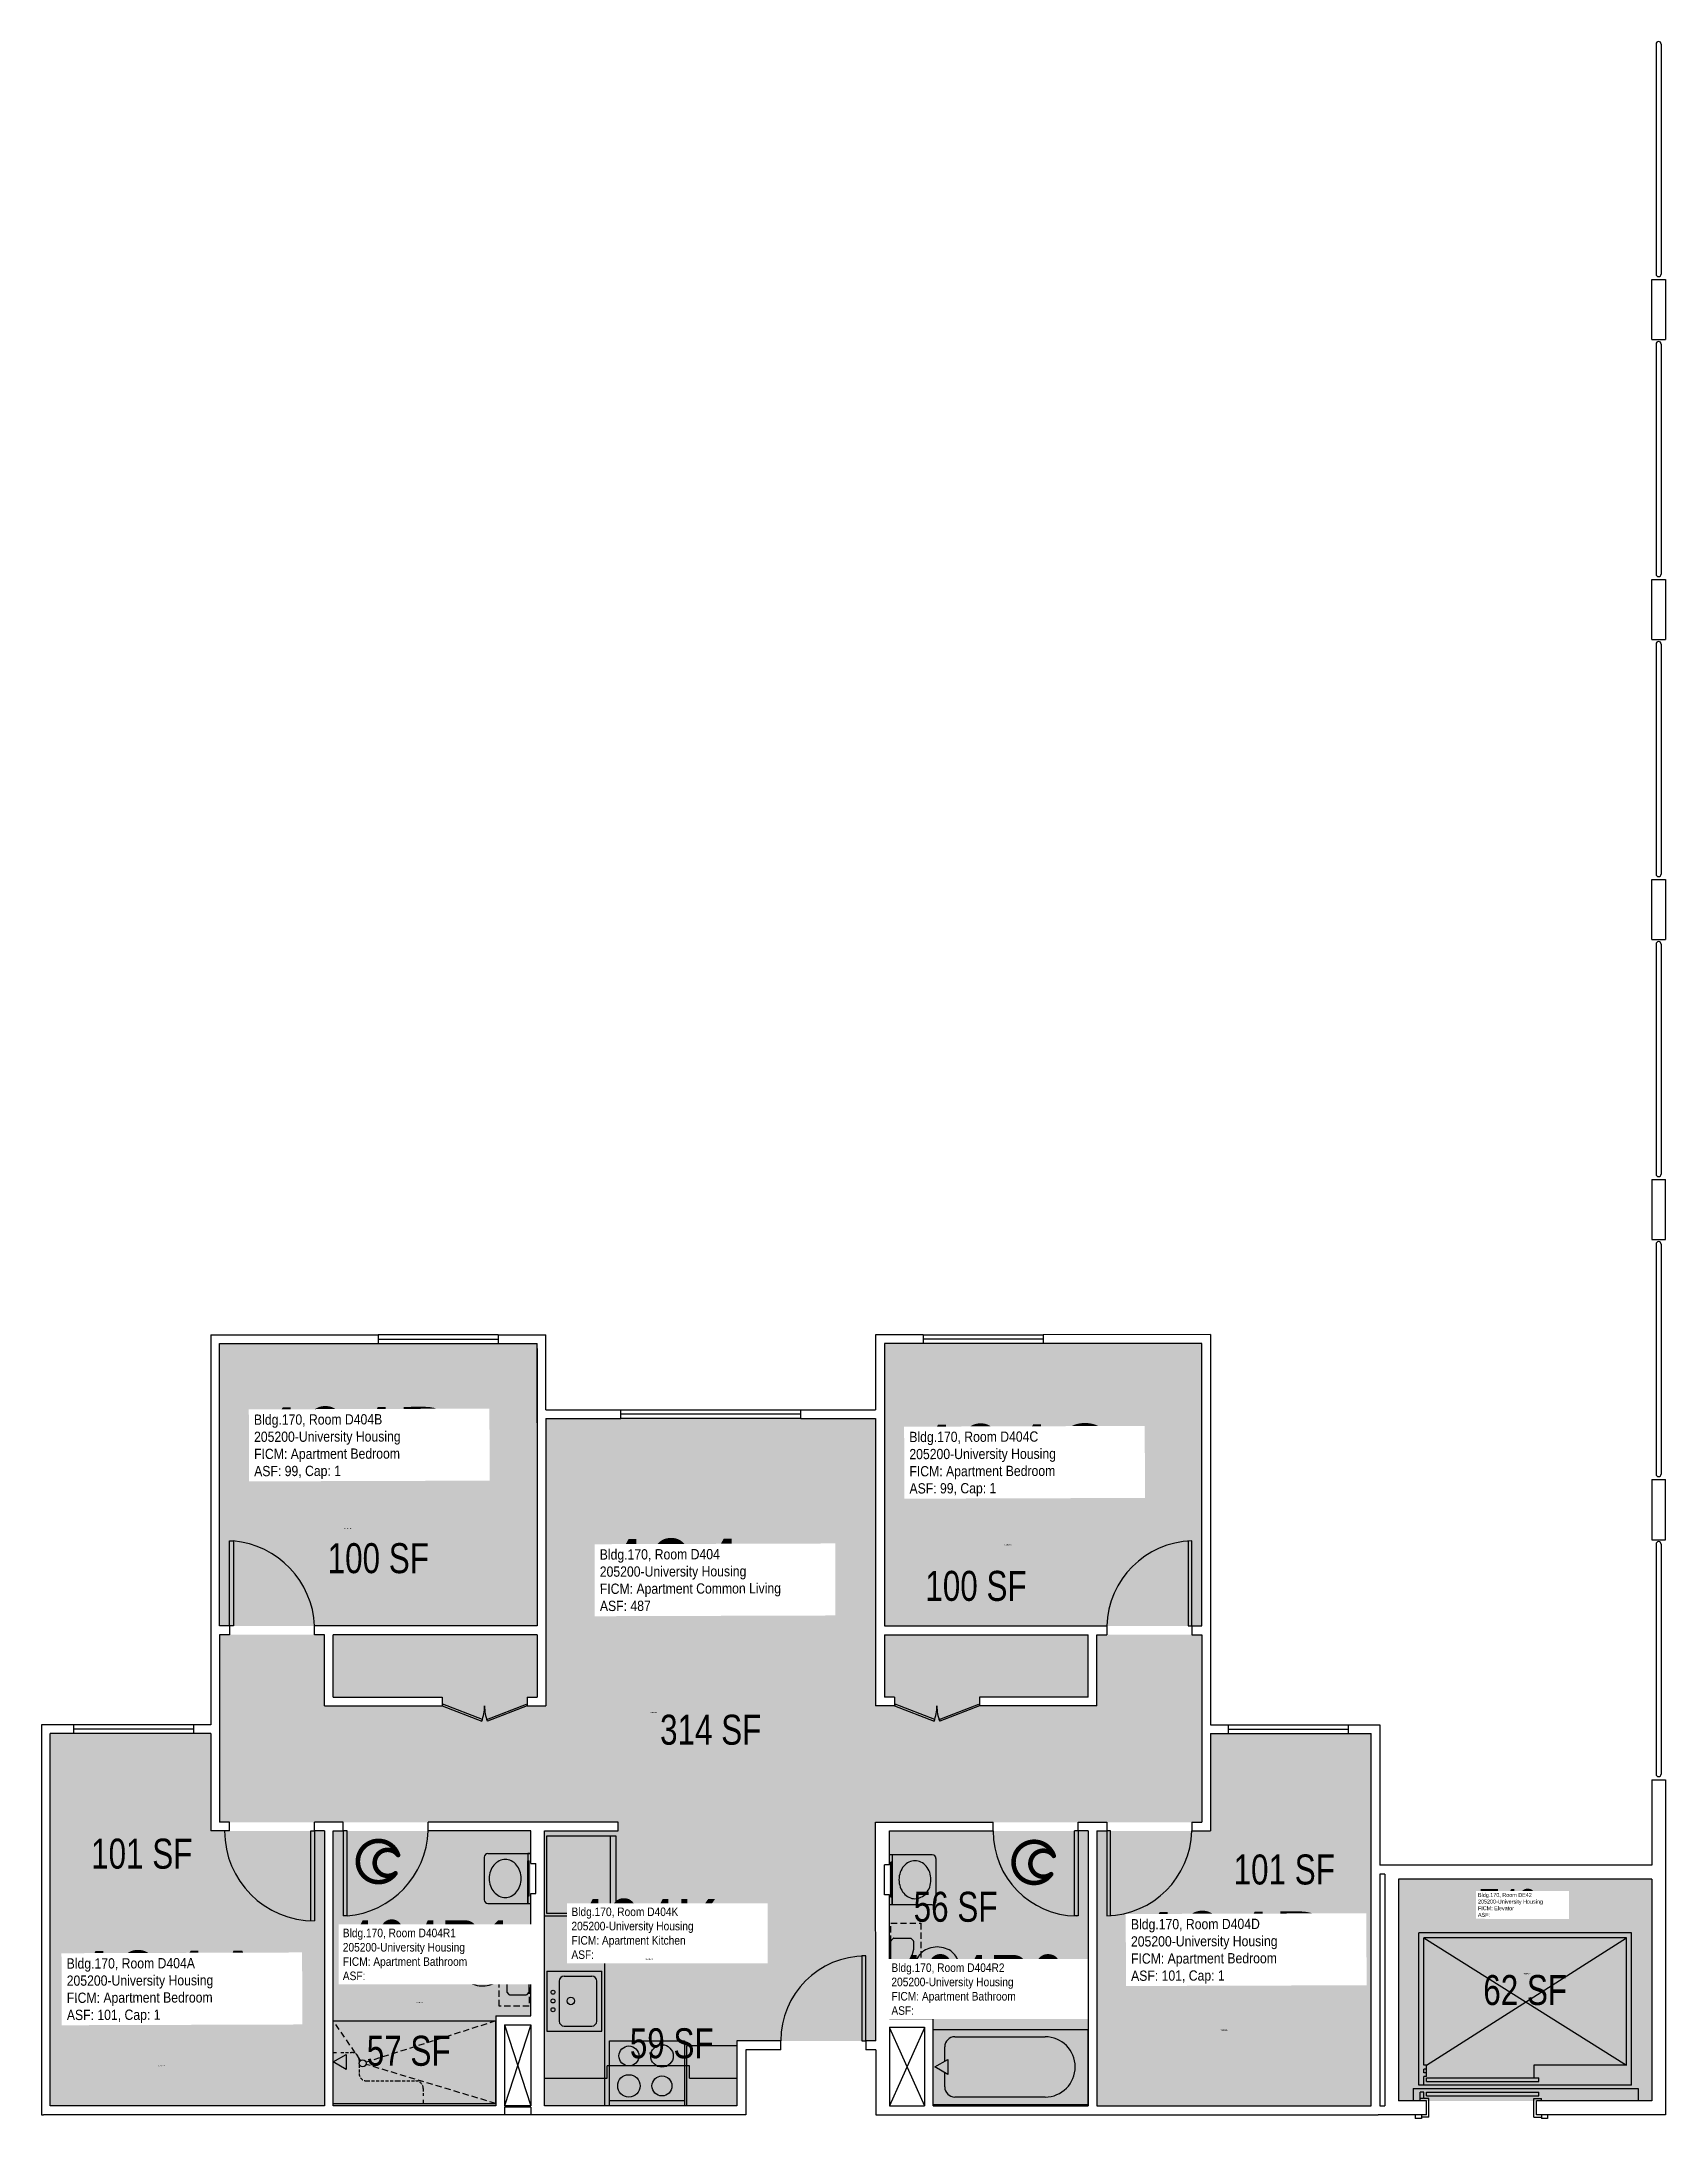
# Model space of a CAD drawing. Header units: inches. Extents: x -54 to 1674, y -51 to 2064.
# Drawn here: x 714 to 1364, y 325 to 1156 of the extents above; entities that cross this region are included whole.
import ezdxf
from ezdxf.enums import TextEntityAlignment as Align

# ---------------------------------------------------------------- set-up
doc = ezdxf.new("R2010")
doc.units = ezdxf.units.IN
doc.header["$LTSCALE"] = 10
doc.header["$MEASUREMENT"] = 0
doc.linetypes.add('DASHED2', pattern=[0.375, 0.25, -0.125])
doc.layers.get('0').update_dxf_attribs({"linetype": 'CONTINUOUS'})
for name, color, linetype in [('A-DOOR', 2, 'CONTINUOUS'), ('A-FLOR', 3, 'CONTINUOUS'), ('A-GLAZ', 1, 'CONTINUOUS'), ('A-IDEN-ICON', 4, 'CONTINUOUS'), ('A-IDEN-RNUM', 7, 'CONTINUOUS'), ('A-IDEN-SNUM', 4, 'CONTINUOUS'), ('A-IDEN-VNUM', 4, 'CONTINUOUS'), ('A-WALL', 5, 'CONTINUOUS'), ('AREA-TEXT', 3, 'CONTINUOUS'), ('P-SANR-FIXT', 2, 'CONTINUOUS'), ('Rooms-Category-Color', 7, 'CONTINUOUS'), ('Rooms-College-Color', 7, 'CONTINUOUS'), ('Rooms-Department-Color', 7, 'CONTINUOUS'), ('Rooms-Division-Color', 7, 'CONTINUOUS'), ('Rooms-Information', 7, 'CONTINUOUS')]:
    doc.layers.add(name, color=color, linetype=linetype)
doc.styles.add('CP_AREA', font='arial.ttf', dxfattribs={"height": 15})
doc.styles.add('CP_ROOMSNUMBER', font='arial.ttf', dxfattribs={"height": 1})
doc.styles.add('CP_ROOMVNUMBER', font='arial.ttf', dxfattribs={"width": 0.85, "height": 0.075})

msp = doc.modelspace()

# ---------------------------------------------------------------- texts
at = {"layer": 'A-IDEN-RNUM', "style": 'CP_ROOMSNUMBER'}
for s, rotation, p in [('0404-B0', 0.1866, (835.09, 560.85)), ('0404-C0', 0.1827, (1099.34, 554.33)), ('0404-00', 0.1866, (957.56, 487.32)), ('0E42-00', 359.93104, (1307, 382.71)), ('0404-D0', 0.1866, (1185.77, 360.18)), ('0404-A0', 0.1827, (760.69, 345.92))]:
    msp.add_text(s, height=0.36, rotation=rotation, dxfattribs=at).set_placement(p)
for s, p in [('0404-K0', (955.76, 388.6)), ('0404-R2', (1087.52, 385.44)), ('0404-R1', (864.07, 371.31))]:
    msp.add_text(s, height=0.36, dxfattribs=at).set_placement(p)
at = {"layer": 'A-IDEN-SNUM', "style": 'CP_ROOMSNUMBER'}
for s, rotation, p in [('1700D404B0', 0.1866, (835.09, 560.85)), ('1700D404C0', 0.1827, (1099.34, 554.33)), ('1700D40400', 0.1866, (957.56, 487.32)), ('1700DE4200', 359.93104, (1307, 382.71)), ('1700D404D0', 0.1866, (1185.77, 360.18)), ('1700D404A0', 0.1827, (760.69, 345.92))]:
    msp.add_text(s, height=0.36, rotation=rotation, dxfattribs=at).set_placement(p)
for s, p in [('1700D404K0', (955.76, 388.6)), ('1700D404R2', (1087.52, 385.44)), ('1700D404R1', (864.07, 371.31))]:
    msp.add_text(s, height=0.36, dxfattribs=at).set_placement(p)
at = {"layer": 'A-IDEN-VNUM', "style": 'CP_ROOMVNUMBER', "width": 0.85}
for s, height, rotation, p in [('404B', 28.8, 0.1827, (799.12, 580.69)), ('404C', 28.8, 0.1827, (1061.32, 573.77)), ('404', 28.8, 0.1827, (937.45, 527.94)), ('E42', 11.143, 359.93104, (1288.77, 405.68)), ('404D', 28.8, 0.1827, (1149.99, 378.85)), ('404A', 28.8, 0.18674, (724.17, 363.16))]:
    msp.add_text(s, height=height, rotation=rotation, dxfattribs=at).set_placement(p)
at = {"layer": 'A-IDEN-VNUM', "style": 'CP_ROOMVNUMBER'}
for s, width, p in [('404K', 0.75, (926.06, 388.81)), ('404R1', 0.7, (834.58, 380.34, 0)), ('404R2', 0.7, (1054.08, 366.46))]:
    msp.add_text(s, height=24, dxfattribs=dict(at, width=width)).set_placement(p)
at = {"layer": 'AREA-TEXT', "style": 'CP_AREA', "width": 0.75}
for s, p in [('100 SF', (848.78, 549.16)), ('100 SF', (1087.93, 538.08)), ('314 SF', (981.79, 480.55)), ('101 SF', (754.15, 430.98)), ('101 SF', (1211.25, 424.64)), ('56 SF', (1079.76, 409.73)), ('62 SF', (1307.66, 376.43)), ('57 SF', (860.93, 352.13)), ('59 SF', (966.19, 355.13))]:
    msp.add_text(s, height=12, dxfattribs=at).set_placement(p, align=Align.MIDDLE_CENTER)

# ---------------------------------------------------------------- blocks, each defined once
blk = doc.blocks.new('CPBATH')
at = {"color": 0, "linetype": 'ByBlock', "const_width": 0.0127}
for points in [[(0.0571, 0.0168, 0.861492), (-0.0551, 0, 1)], [(-0.0551, 0, 0.726902), (0.0487, -0.0337, 1)], [(0.0571, 0.0168, 0.729002), (-0.0084, -0.0042, 1)], [(-0.0084, -0.0042, 0.609468), (0.0487, -0.0337, 1)]]:
    blk.add_lwpolyline(points, format="xyb", dxfattribs=at)
at = {"color": 0, "linetype": 'ByBlock', "const_width": 0.00637}
for points in [[(0.0544, 0.0152, 1), (0.0599, 0.0184, 1)], [(0.0459, -0.0353, 1), (0.0515, -0.0321, 1)]]:
    blk.add_lwpolyline(points, format="xyb", close=True, dxfattribs=at)

# ---------------------------------------------------------------- hatches: boundary and pattern name
at = {"layer": 'Rooms-Category-Color', "true_color": 0x728ef3}
for points in [[(785.28, 522.05), (912.28, 522.05), (912.28, 635.05), (785.28, 635.05)], [(1051.28, 522.05), (1178.28, 522.06), (1178.28, 635.06), (1051.28, 635.05)], [(1178.29, 518.55), (1178.29, 443.55), (1047.79, 443.55), (1047.79, 356.05), (992.29, 356.05), (992.29, 440.05), (944.78, 440.05), (944.78, 443.55), (785.29, 443.55), (785.29, 518.55), (827.29, 518.55), (827.29, 490.05), (874.29, 490.05), (874.29, 493.55), (830.79, 493.55), (830.79, 518.55), (912.29, 518.55), (912.29, 493.55), (908.29, 493.55), (908.29, 490.05), (915.79, 490.05), (915.79, 605.05), (1047.79, 605.05), (1047.79, 490.05), (1055.29, 490.05), (1055.29, 493.55), (1051.29, 493.55), (1051.29, 518.55), (1132.79, 518.55), (1132.79, 493.55), (1089.29, 493.55), (1089.29, 490.05), (1136.29, 490.05), (1136.29, 518.55)], [(781.78, 440.05), (827.28, 440.05), (827.29, 330.05), (717.54, 330.05), (717.53, 479.05), (781.78, 479.05)], [(1181.78, 479.06), (1246.03, 479.06), (1246.04, 330.06), (1136.29, 330.06), (1136.28, 440.05), (1181.78, 440.06)], [(830.79, 440.05), (909.79, 440.05), (909.79, 366.05), (895.79, 366.05), (895.79, 330.05), (830.79, 330.05), (830.79, 440.05)], [(915.29, 440.05), (992.29, 440.05), (992.29, 330.05), (915.29, 330.05)], [(1132.79, 440.05), (1053.29, 440.05), (1053.29, 365.05), (1070.79, 365.05), (1070.79, 330.05), (1132.79, 330.05)]]:
    msp.add_hatch(color=171, dxfattribs=at).paths.add_polyline_path(points)
at = {"layer": 'Rooms-Category-Color', "true_color": 0xadadad}
msp.add_hatch(color=253, dxfattribs=at).paths.add_polyline_path([(1257.04, 332.06), (1358.29, 332.06), (1358.28, 420.81), (1257.03, 420.81)])
at = {"layer": 'Rooms-College-Color', "true_color": 0xadadad}
for points in [[(785.28, 522.05), (912.28, 522.05), (912.28, 635.05), (785.28, 635.05)], [(1051.28, 522.05), (1178.28, 522.06), (1178.28, 635.06), (1051.28, 635.05)], [(1178.29, 518.55), (1178.29, 443.55), (1047.79, 443.55), (1047.79, 356.05), (992.29, 356.05), (992.29, 440.05), (944.78, 440.05), (944.78, 443.55), (785.29, 443.55), (785.29, 518.55), (827.29, 518.55), (827.29, 490.05), (874.29, 490.05), (874.29, 493.55), (830.79, 493.55), (830.79, 518.55), (912.29, 518.55), (912.29, 493.55), (908.29, 493.55), (908.29, 490.05), (915.79, 490.05), (915.79, 605.05), (1047.79, 605.05), (1047.79, 490.05), (1055.29, 490.05), (1055.29, 493.55), (1051.29, 493.55), (1051.29, 518.55), (1132.79, 518.55), (1132.79, 493.55), (1089.29, 493.55), (1089.29, 490.05), (1136.29, 490.05), (1136.29, 518.55)], [(781.78, 440.05), (827.28, 440.05), (827.29, 330.05), (717.54, 330.05), (717.53, 479.05), (781.78, 479.05)], [(1181.78, 479.06), (1246.03, 479.06), (1246.04, 330.06), (1136.29, 330.06), (1136.28, 440.05), (1181.78, 440.06)], [(830.79, 440.05), (909.79, 440.05), (909.79, 366.05), (895.79, 366.05), (895.79, 330.05), (830.79, 330.05), (830.79, 440.05)], [(915.29, 440.05), (992.29, 440.05), (992.29, 330.05), (915.29, 330.05)], [(1132.79, 440.05), (1053.29, 440.05), (1053.29, 365.05), (1070.79, 365.05), (1070.79, 330.05), (1132.79, 330.05)], [(1257.04, 332.06), (1358.29, 332.06), (1358.28, 420.81), (1257.03, 420.81)]]:
    msp.add_hatch(color=253, dxfattribs=at).paths.add_polyline_path(points)
at = {"layer": 'Rooms-Department-Color', "true_color": 0x604aed}
for points in [[(785.28, 522.05), (912.28, 522.05), (912.28, 635.05), (785.28, 635.05)], [(1051.28, 522.05), (1178.28, 522.06), (1178.28, 635.06), (1051.28, 635.05)], [(1178.29, 518.55), (1178.29, 443.55), (1047.79, 443.55), (1047.79, 356.05), (992.29, 356.05), (992.29, 440.05), (944.78, 440.05), (944.78, 443.55), (785.29, 443.55), (785.29, 518.55), (827.29, 518.55), (827.29, 490.05), (874.29, 490.05), (874.29, 493.55), (830.79, 493.55), (830.79, 518.55), (912.29, 518.55), (912.29, 493.55), (908.29, 493.55), (908.29, 490.05), (915.79, 490.05), (915.79, 605.05), (1047.79, 605.05), (1047.79, 490.05), (1055.29, 490.05), (1055.29, 493.55), (1051.29, 493.55), (1051.29, 518.55), (1132.79, 518.55), (1132.79, 493.55), (1089.29, 493.55), (1089.29, 490.05), (1136.29, 490.05), (1136.29, 518.55)], [(781.78, 440.05), (827.28, 440.05), (827.29, 330.05), (717.54, 330.05), (717.53, 479.05), (781.78, 479.05)], [(1181.78, 479.06), (1246.03, 479.06), (1246.04, 330.06), (1136.29, 330.06), (1136.28, 440.05), (1181.78, 440.06)], [(830.79, 440.05), (909.79, 440.05), (909.79, 366.05), (895.79, 366.05), (895.79, 330.05), (830.79, 330.05), (830.79, 440.05)], [(915.29, 440.05), (992.29, 440.05), (992.29, 330.05), (915.29, 330.05)], [(1132.79, 440.05), (1053.29, 440.05), (1053.29, 365.05), (1070.79, 365.05), (1070.79, 330.05), (1132.79, 330.05)]]:
    msp.add_hatch(color=173, dxfattribs=at).paths.add_polyline_path(points)
at = {"layer": 'Rooms-Department-Color', "true_color": 0xacacac}
msp.add_hatch(color=253, dxfattribs=at).paths.add_polyline_path([(1257.04, 332.06), (1358.29, 332.06), (1358.28, 420.81), (1257.03, 420.81)])
at = {"layer": 'Rooms-Division-Color', "true_color": 0x604aed}
for points in [[(785.28, 522.05), (912.28, 522.05), (912.28, 635.05), (785.28, 635.05)], [(1051.28, 522.05), (1178.28, 522.06), (1178.28, 635.06), (1051.28, 635.05)], [(1178.29, 518.55), (1178.29, 443.55), (1047.79, 443.55), (1047.79, 356.05), (992.29, 356.05), (992.29, 440.05), (944.78, 440.05), (944.78, 443.55), (785.29, 443.55), (785.29, 518.55), (827.29, 518.55), (827.29, 490.05), (874.29, 490.05), (874.29, 493.55), (830.79, 493.55), (830.79, 518.55), (912.29, 518.55), (912.29, 493.55), (908.29, 493.55), (908.29, 490.05), (915.79, 490.05), (915.79, 605.05), (1047.79, 605.05), (1047.79, 490.05), (1055.29, 490.05), (1055.29, 493.55), (1051.29, 493.55), (1051.29, 518.55), (1132.79, 518.55), (1132.79, 493.55), (1089.29, 493.55), (1089.29, 490.05), (1136.29, 490.05), (1136.29, 518.55)], [(781.78, 440.05), (827.28, 440.05), (827.29, 330.05), (717.54, 330.05), (717.53, 479.05), (781.78, 479.05)], [(1181.78, 479.06), (1246.03, 479.06), (1246.04, 330.06), (1136.29, 330.06), (1136.28, 440.05), (1181.78, 440.06)], [(830.79, 440.05), (909.79, 440.05), (909.79, 366.05), (895.79, 366.05), (895.79, 330.05), (830.79, 330.05), (830.79, 440.05)], [(915.29, 440.05), (992.29, 440.05), (992.29, 330.05), (915.29, 330.05)], [(1132.79, 440.05), (1053.29, 440.05), (1053.29, 365.05), (1070.79, 365.05), (1070.79, 330.05), (1132.79, 330.05)]]:
    msp.add_hatch(color=173, dxfattribs=at).paths.add_polyline_path(points)
at = {"layer": 'Rooms-Division-Color', "true_color": 0xadadad}
msp.add_hatch(color=253, dxfattribs=at).paths.add_polyline_path([(1257.04, 332.06), (1358.29, 332.06), (1358.28, 420.81), (1257.03, 420.81)])

# ---------------------------------------------------------------- linework, layer by layer
at = {"layer": 'A-DOOR'}
for p, q in [((789.28, 556.05), (790.78, 556.05)), ((789.28, 522.05), (789.28, 556.05)), ((790.78, 556.05), (790.78, 522.05)), ((1172.78, 556.06), (1172.78, 522.06)), ((1174.28, 522.06), (1174.28, 556.06)), ((790.78, 522.05), (789.28, 522.05)), ((1172.78, 522.06), (1174.28, 522.06)), ((874.54, 490.71), (874.28, 490.05)), ((890.41, 484.63), (874.54, 490.71)), ((892.16, 484.63), (908.03, 490.71)), ((908.03, 490.71), (908.28, 490.05)), ((1055.54, 490.72), (1055.28, 490.05)), ((1071.41, 484.63), (1055.54, 490.72)), ((1073.16, 484.63), (1089.03, 490.72)), ((1089.03, 490.72), (1089.28, 490.05)), ((874.28, 490.05), (890.16, 483.96)), ((890.16, 483.96), (890.41, 484.63)), ((892.41, 483.96), (892.16, 484.63)), ((908.28, 490.05), (892.41, 483.96)), ((1055.28, 490.05), (1071.16, 483.97)), ((1071.16, 483.97), (1071.41, 484.63)), ((1073.41, 483.97), (1073.16, 484.63)), ((1089.28, 490.05), (1073.41, 483.97)), ((821.78, 404.05), (821.78, 440.05)), ((821.78, 440.05), (823.28, 440.05)), ((823.28, 440.05), (823.28, 404.05)), ((836.28, 440.05), (834.78, 440.05)), ((834.78, 440.05), (834.78, 406.05)), ((836.28, 406.05), (836.28, 440.05)), ((1128.78, 440.05), (1127.28, 440.05)), ((1127.28, 406.05), (1127.28, 440.05)), ((1128.78, 440.05), (1128.78, 406.05)), ((1141.78, 440.05), (1140.28, 440.05)), ((1140.28, 440.05), (1140.28, 406.06)), ((1141.78, 406.06), (1141.78, 440.05)), ((836.28, 406.05), (834.78, 406.05)), ((1128.78, 406.05), (1127.28, 406.05)), ((1042.29, 390.05), (1042.29, 356.05)), ((1043.79, 390.05), (1042.29, 390.05)), ((1043.79, 356.05), (1043.79, 390.05)), ((1042.29, 356.05), (1043.79, 356.05))]:
    msp.add_line(p, q, dxfattribs=at)
for centre, radius, start, end in [((787.64, 520.51), 35.67, 2.46554, 84.9522), ((1175.24, 521.09), 34.97, 91.5768, 178.42527), ((874.28, 490.05), 17, 339.02357, 0.00104), ((908.28, 490.05), 17, 180.00104, 200.9785), ((1055.28, 490.05), 17, 339.02357, 0.00104), ((1089.28, 490.05), 17, 180.00104, 200.9785), ((823.28, 440.05), 36, 180.00104, 270.00104), ((833.18, 441.55), 35.64, 274.9993, 357.5871), ((1128.52, 439.78), 33.73, 179.48442, 269.18192), ((1139.32, 441.02), 34.97, 271.5768, 358.42527), ((1043.79, 356.05), 34, 90.00104, 180.00104)]:
    msp.add_arc(centre, radius, start, end, dxfattribs=at)
at = {"layer": 'A-FLOR'}
for p, q in [((1360.04, 1154.77), (1360.04, 1062.77)), ((1362.04, 1154.77), (1362.04, 1062.77)), ((1360.04, 1034.77), (1360.04, 942.77)), ((1362.04, 1034.77), (1362.04, 942.77)), ((1360.04, 914.77), (1360.04, 822.77)), ((1362.04, 914.77), (1362.04, 822.77)), ((1360.04, 794.77), (1360.04, 702.77)), ((1362.04, 794.77), (1362.04, 702.77)), ((1360.04, 674.77), (1360.05, 582.77)), ((1362.04, 674.77), (1362.05, 582.77)), ((1360.05, 554.77), (1360.05, 462.77)), ((1362.05, 554.77), (1362.05, 462.77)), ((1350.16, 399.31), (1265.16, 399.31)), ((1265.16, 338.31), (1265.16, 399.31)), ((1350.16, 338.31), (1350.16, 399.31)), ((1348.16, 397.31), (1267.16, 397.31)), ((1267.16, 346.31), (1267.16, 397.31)), ((1267.16, 397.31), (1348.16, 346.31)), ((1268.16, 346.31), (1348.16, 397.31)), ((1348.16, 346.31), (1348.16, 397.31)), ((1053.29, 361.3), (1067.29, 330.05)), ((1067.29, 361.3), (1053.29, 330.05)), ((1268.16, 346.31), (1267.16, 346.31)), ((1268.16, 344.81), (1267.16, 344.81)), ((1267.16, 343.31), (1267.16, 344.81)), ((1268.16, 343.31), (1267.16, 343.31)), ((1267.16, 338.31), (1267.16, 341.81)), ((1268.16, 341.81), (1267.16, 341.81)), ((1268.16, 341.81), (1268.16, 346.31)), ((1268.16, 339.81), (1268.16, 341.31)), ((1268.16, 341.31), (1313.16, 341.31)), ((1311.16, 346.31), (1311.16, 341.31)), ((1348.16, 346.31), (1311.16, 346.31)), ((1313.16, 339.81), (1313.16, 341.31)), ((1262.91, 337.06), (1262.91, 332.06)), ((1262.91, 337.06), (1352.91, 337.06)), ((1350.16, 338.31), (1265.16, 338.31)), ((1265.66, 332.06), (1265.66, 335.56)), ((1267.16, 335.56), (1265.66, 335.56)), ((1266.91, 333.06), (1265.91, 333.06)), ((1267.16, 333.06), (1267.16, 335.56)), ((1269.16, 333.06), (1267.16, 333.06)), ((1268.16, 339.81), (1313.16, 339.81)), ((1268.16, 334.06), (1268.16, 335.56)), ((1268.16, 335.56), (1313.16, 335.56)), ((1268.16, 334.06), (1313.16, 334.06)), ((1269.16, 325.56), (1269.16, 333.06)), ((1311.16, 333.06), (1314.16, 333.06)), ((1311.16, 325.56), (1311.16, 333.06)), ((1313.16, 334.06), (1313.16, 335.56)), ((1314.16, 332.06), (1314.16, 333.06)), ((1352.91, 337.06), (1352.91, 332.06)), ((1263.68, 326.56), (1263.68, 325.06)), ((1266.18, 325.06), (1263.68, 325.06)), ((1266.18, 326.56), (1266.18, 325.06)), ((1269.16, 325.56), (1266.18, 325.56)), ((1311.16, 325.56), (1314.15, 325.56)), ((1314.15, 326.56), (1314.15, 325.06)), ((1314.15, 326.56), (1314.15, 325.56)), ((1316.65, 325.06), (1314.15, 325.06)), ((1316.65, 326.56), (1316.65, 325.06))]:
    msp.add_line(p, q, dxfattribs=at)
for centre, start, end in [((1361.04, 1154.77), 0.00104, 180.00104), ((1361.04, 1062.77), 180.00104, 0.00104), ((1361.04, 1034.77), 0.00104, 180.00104), ((1361.04, 942.77), 180.00104, 0.00104), ((1361.04, 914.77), 0.00104, 180.00104), ((1361.04, 822.77), 180.00104, 0.00104), ((1361.04, 794.77), 0.00104, 180.00104), ((1361.04, 702.77), 180.00104, 0.00104), ((1361.04, 674.77), 0.00104, 180.00104), ((1361.05, 582.77), 180.00104, 0.00104), ((1361.05, 554.77), 0.00104, 180.00104), ((1361.05, 462.77), 180.00104, 0.00104)]:
    msp.add_arc(centre, 1, start, end, dxfattribs=at)
at = {"layer": 'A-GLAZ'}
for p, q in [((896.78, 638.55), (848.78, 638.55)), ((848.78, 636.8), (896.78, 636.8)), ((848.78, 635.05), (896.78, 635.05)), ((1066.78, 638.55), (1114.78, 638.55)), ((1114.78, 636.8), (1066.78, 636.8)), ((1114.78, 635.05), (1066.78, 635.05)), ((945.78, 608.55), (1017.78, 608.55)), ((1017.78, 606.8), (945.78, 606.8)), ((1017.78, 605.05), (945.78, 605.05)), ((774.78, 482.55), (726.78, 482.55)), ((1188.78, 482.56), (1236.78, 482.56)), ((774.78, 480.8), (726.78, 480.8)), ((774.78, 479.05), (726.78, 479.05)), ((1188.78, 480.81), (1236.78, 480.81)), ((1188.78, 479.06), (1236.78, 479.06))]:
    msp.add_line(p, q, dxfattribs=at)
at = {"layer": 'A-WALL'}
for p, q in [((1358.29, 1060.56), (1363.79, 1060.56)), ((1358.29, 1036.56), (1358.29, 1060.56)), ((1363.79, 1060.56), (1363.79, 1036.56)), ((1358.29, 1036.56), (1363.79, 1036.56)), ((1358.29, 940.56), (1363.79, 940.56)), ((1358.29, 916.56), (1358.29, 940.56)), ((1363.79, 940.56), (1363.79, 916.56)), ((1358.29, 916.56), (1363.79, 916.56)), ((1358.29, 820.56), (1363.79, 820.56)), ((1358.29, 796.56), (1358.29, 820.56)), ((1363.79, 820.56), (1363.79, 796.56)), ((1358.29, 796.56), (1363.79, 796.56)), ((1358.29, 700.56), (1363.79, 700.56)), ((1358.29, 700.56), (1358.29, 676.56)), ((1363.79, 676.56), (1363.79, 700.56)), ((1358.29, 676.56), (1363.79, 676.56)), ((781.78, 638.55), (781.78, 482.55)), ((781.78, 638.55), (848.78, 638.55)), ((785.28, 635.05), (848.78, 635.05)), ((785.28, 522.05), (785.28, 635.05)), ((848.78, 638.55), (848.78, 635.05)), ((896.78, 638.55), (896.78, 635.05)), ((896.78, 638.55), (915.78, 638.55)), ((896.78, 635.05), (912.28, 635.05)), ((912.28, 603.3), (912.28, 635.05)), ((912.28, 633.05), (912.28, 603.3)), ((1066.78, 638.55), (1047.78, 638.55)), ((1047.78, 638.55), (1047.78, 608.55)), ((1066.78, 635.05), (1051.28, 635.05)), ((1051.28, 635.05), (1051.28, 603.3)), ((1066.78, 638.55), (1066.78, 635.05)), ((1181.78, 638.56), (1114.78, 638.55)), ((1114.78, 638.55), (1114.78, 635.05)), ((1178.28, 635.06), (1114.78, 635.05)), ((1178.28, 522.06), (1178.28, 635.06)), ((1181.78, 638.56), (1181.78, 482.56)), ((915.78, 608.55), (945.78, 608.55)), ((945.78, 605.05), (945.78, 608.55)), ((1017.78, 608.55), (1047.78, 608.55)), ((1017.78, 605.05), (1017.78, 608.55)), ((912.28, 603.3), (912.28, 522.05)), ((915.78, 605.05), (945.78, 605.05)), ((915.78, 605.05), (915.78, 490.05)), ((1017.78, 605.05), (1047.78, 605.05)), ((1047.78, 605.05), (1047.78, 490.05)), ((1051.28, 603.3), (1051.28, 522.05)), ((1358.3, 580.56), (1363.8, 580.56)), ((1358.3, 580.56), (1358.3, 556.56)), ((1363.8, 556.56), (1363.8, 580.56)), ((1358.3, 556.56), (1363.8, 556.56)), ((789.28, 522.05), (785.28, 522.05)), ((789.28, 518.55), (785.28, 518.55)), ((789.28, 522.05), (789.28, 518.55)), ((823.28, 518.55), (823.28, 522.05)), ((912.28, 522.05), (823.28, 522.05)), ((827.28, 518.55), (823.28, 518.55)), ((827.28, 490.05), (827.28, 518.55)), ((830.78, 493.55), (830.78, 518.55)), ((912.28, 518.55), (830.78, 518.55)), ((912.28, 518.55), (912.28, 493.55)), ((1051.28, 522.05), (1140.28, 522.06)), ((1051.28, 518.55), (1132.78, 518.56)), ((1051.28, 518.55), (1051.28, 493.55)), ((1132.78, 493.56), (1132.78, 518.56)), ((1136.28, 518.56), (1140.28, 518.56)), ((1136.28, 490.06), (1136.28, 518.56)), ((1140.28, 522.06), (1140.28, 518.56)), ((1174.28, 522.06), (1178.28, 522.06)), ((1174.28, 522.06), (1174.28, 518.56)), ((1174.28, 518.56), (1178.28, 518.56)), ((830.78, 493.55), (874.28, 493.55)), ((874.28, 493.55), (874.28, 490.05)), ((908.28, 493.55), (912.28, 493.55)), ((908.28, 493.55), (908.28, 490.05)), ((1055.28, 493.55), (1051.28, 493.55)), ((1055.28, 493.55), (1055.28, 490.05)), ((1132.78, 493.56), (1089.28, 493.55)), ((1089.28, 493.55), (1089.28, 490.05)), ((714.03, 482.55), (714.04, 326.52)), ((714.78, 482.55), (714.03, 482.55)), ((726.78, 482.55), (714.78, 482.55)), ((726.78, 482.55), (726.78, 479.05)), ((774.78, 482.55), (774.78, 479.05)), ((781.78, 482.55), (774.78, 482.55)), ((785.28, 483.05), (785.28, 443.55)), ((827.28, 490.05), (874.28, 490.05)), ((908.28, 490.05), (915.78, 490.05)), ((1055.28, 490.05), (1047.78, 490.05)), ((1136.28, 490.06), (1089.28, 490.05)), ((1178.28, 483.06), (1178.28, 443.56)), ((1181.78, 482.56), (1188.78, 482.56)), ((1188.78, 482.56), (1188.78, 479.06)), ((1236.78, 482.56), (1236.78, 479.06)), ((1236.78, 482.56), (1248.78, 482.56)), ((1248.78, 482.56), (1249.53, 482.56)), ((1249.53, 482.56), (1249.53, 426.31)), ((717.54, 330.05), (717.53, 479.05)), ((726.78, 479.05), (717.53, 479.05)), ((781.78, 479.05), (774.78, 479.05)), ((781.78, 479.05), (781.78, 440.05)), ((1181.78, 479.06), (1188.78, 479.06)), ((1181.78, 479.06), (1181.78, 440.06)), ((1236.78, 479.06), (1246.03, 479.06)), ((1246.04, 330.06), (1246.03, 479.06)), ((1358.3, 460.56), (1358.29, 426.31)), ((1358.3, 460.56), (1363.8, 460.56)), ((1363.8, 460.56), (1363.78, 426.31)), ((789.28, 443.55), (785.28, 443.55)), ((789.28, 440.05), (789.28, 443.55)), ((823.28, 440.05), (823.28, 443.55)), ((823.28, 440.05), (823.28, 443.55)), ((834.78, 443.55), (823.28, 443.55)), ((834.78, 440.05), (834.78, 443.55)), ((868.78, 440.05), (868.78, 443.55)), ((915.28, 443.55), (868.78, 443.55)), ((944.77, 443.55), (915.28, 443.55)), ((944.77, 440.05), (944.77, 443.55)), ((1047.78, 443.55), (1094.78, 443.55)), ((1047.79, 356.05), (1047.78, 443.55)), ((1094.78, 440.05), (1094.78, 443.55)), ((1128.78, 443.55), (1140.28, 443.56)), ((1128.78, 440.05), (1128.78, 443.55)), ((1128.78, 440.05), (1128.78, 443.55)), ((1140.28, 443.56), (1140.28, 440.05)), ((1174.28, 443.56), (1174.28, 440.06)), ((1174.28, 443.56), (1178.28, 443.56)), ((789.28, 440.05), (781.78, 440.05)), ((827.28, 440.05), (823.28, 440.05)), ((827.28, 440.05), (827.29, 330.05)), ((830.78, 440.05), (834.78, 440.05)), ((830.79, 330.05), (830.78, 440.05)), ((909.78, 440.05), (868.78, 440.05)), ((892.16, 440.05), (872.78, 440.05)), ((909.78, 427.05), (909.78, 440.05)), ((915.29, 330.05), (915.28, 440.05)), ((915.28, 440.05), (944.77, 440.05)), ((1053.28, 426.55), (1053.28, 440.05)), ((1053.28, 440.05), (1094.78, 440.05)), ((1132.78, 440.05), (1128.78, 440.05)), ((1132.78, 440.05), (1132.79, 330.06)), ((1136.28, 440.05), (1140.28, 440.05)), ((1136.28, 440.05), (1136.29, 330.06)), ((1174.28, 440.06), (1181.78, 440.06)), ((909.78, 427.05), (911.8, 427.05)), ((911.8, 415.05), (911.8, 427.05)), ((1053.28, 426.55), (1051.28, 426.55)), ((1051.28, 414.55), (1051.28, 426.55)), ((1251.53, 426.31), (1249.53, 426.31)), ((1358.28, 426.31), (1251.53, 426.31)), ((1363.78, 426.31), (1363.79, 326.56)), ((1249.53, 422.81), (1249.54, 330.06)), ((1251.53, 422.81), (1249.53, 422.81)), ((1251.53, 422.81), (1251.54, 330.06)), ((1257.03, 420.81), (1257.04, 332.06)), ((1358.28, 420.81), (1257.03, 420.81)), ((1358.28, 420.81), (1358.29, 332.06)), ((909.78, 415.05), (911.8, 415.05)), ((909.79, 366.05), (909.78, 415.05)), ((1053.28, 414.55), (1051.28, 414.55)), ((1053.29, 365.05), (1053.28, 414.55)), ((895.79, 366.05), (895.79, 330.05)), ((895.79, 366.05), (909.79, 366.05)), ((899.29, 362.55), (909.79, 362.55)), ((899.29, 362.55), (899.29, 330.05)), ((909.79, 362.55), (909.79, 330.05)), ((1053.29, 365.05), (1070.79, 365.05)), ((1053.29, 361.55), (1067.29, 361.55)), ((1053.29, 361.55), (1053.29, 330.05)), ((1067.29, 361.55), (1067.29, 330.05)), ((1070.79, 330.05), (1070.79, 365.05)), ((1009.79, 356.05), (992.29, 356.05)), ((992.29, 356.05), (992.29, 330.05)), ((1009.79, 352.55), (995.79, 352.55)), ((995.79, 352.55), (995.79, 326.55)), ((1009.79, 352.55), (1009.79, 356.05)), ((1043.79, 356.05), (1043.79, 352.55)), ((1047.79, 356.05), (1043.79, 356.05)), ((1047.79, 352.55), (1043.79, 352.55)), ((1047.79, 352.55), (1047.79, 326.55)), ((714.04, 326.52), (714.79, 326.55)), ((899.29, 326.55), (714.79, 326.55)), ((827.29, 330.05), (717.54, 330.05)), ((895.79, 330.05), (830.79, 330.05)), ((909.79, 330.05), (899.29, 330.05)), ((899.29, 329.55), (899.29, 326.55)), ((909.79, 329.55), (899.29, 329.55)), ((909.79, 326.55), (899.29, 326.55)), ((909.79, 329.55), (909.79, 326.55)), ((995.79, 326.55), (909.79, 326.55)), ((992.29, 330.05), (915.29, 330.05)), ((1047.79, 326.55), (1248.79, 326.56)), ((1053.29, 330.05), (1067.29, 330.05)), ((1070.79, 330.05), (1132.79, 330.06)), ((1136.29, 330.06), (1246.04, 330.06)), ((1251.54, 326.56), (1248.79, 326.56)), ((1249.54, 330.06), (1251.54, 330.06)), ((1268.16, 326.56), (1251.54, 326.56)), ((1268.16, 332.06), (1257.04, 332.06)), ((1268.16, 326.56), (1268.16, 332.06)), ((1358.29, 332.06), (1312.16, 332.06)), ((1312.16, 326.56), (1312.16, 332.06)), ((1363.79, 326.56), (1312.16, 326.56))]:
    msp.add_line(p, q, dxfattribs=at)
at = {"layer": 'A-WALL', "linetype": 'Continuous'}
for p, q in [((915.78, 608.55), (915.78, 638.55)), ((785.28, 518.55), (785.28, 482.55)), ((1178.28, 518.56), (1178.28, 483.06)), ((908.67, 431.05), (908.67, 411.05)), ((909.78, 431.05), (908.67, 431.05)), ((908.67, 411.05), (909.78, 411.05))]:
    msp.add_line(p, q, dxfattribs=at)
at = {"layer": 'P-SANR-FIXT'}
for p, q in [((916.28, 438.05), (943.78, 438.05)), ((916.28, 407.05), (916.28, 438.05)), ((941.53, 438.05), (941.53, 407.05)), ((943.78, 438.05), (943.78, 407.05)), ((891.17, 429.55), (891.17, 412.55)), ((892.67, 431.05), (909.8, 431.05)), ((908.67, 431.05), (908.67, 411.05)), ((908.67, 428.05), (909.17, 428.05)), ((908.67, 411.05), (908.67, 428.05)), ((909.17, 414.05), (909.17, 428.05)), ((1070.41, 430.55), (1053.28, 430.55)), ((1054.41, 427.55), (1053.91, 427.55)), ((1053.91, 413.55), (1053.91, 427.55)), ((1054.41, 430.55), (1054.41, 410.55)), ((1054.41, 410.55), (1054.41, 427.55)), ((1071.91, 429.05), (1071.91, 412.05)), ((892.67, 411.05), (909.8, 411.05)), ((908.67, 414.05), (909.17, 414.05)), ((943.78, 407.05), (916.28, 407.05)), ((1070.41, 410.55), (1053.28, 410.55)), ((1054.41, 413.55), (1053.91, 413.55)), ((915.28, 406.05), (939.28, 406.05)), ((939.28, 406.05), (939.29, 330.05)), ((900.16, 394.38), (900.16, 391.05)), ((900.16, 391.05), (901.14, 387.61)), ((901.16, 395.55), (900.28, 394.67)), ((908.16, 395.55), (901.16, 395.55)), ((909.04, 394.67), (908.16, 395.55)), ((909.16, 375.55), (909.16, 394.38)), ((1053.91, 377.14), (1053.91, 395.97)), ((1054.03, 396.26), (1054.79, 397.02)), ((1055.08, 397.14), (1061.91, 397.14)), ((1061.91, 397.14), (1062.79, 396.26)), ((1062.89, 392.58), (1061.93, 389.2)), ((1062.91, 395.97), (1062.91, 392.7)), ((901.14, 382.49), (900.16, 379.05)), ((901.16, 387.49), (901.16, 382.61)), ((916.19, 384.01), (916.19, 360.01)), ((916.19, 384.01), (938.19, 384.01)), ((938.19, 360.01), (938.19, 384.01)), ((1061.91, 389.08), (1061.91, 384.2)), ((1061.93, 384.08), (1062.89, 380.7)), ((900.16, 379.05), (900.16, 375.55)), ((900.16, 375.55), (901.04, 374.67)), ((901.33, 374.55), (907.99, 374.55)), ((908.28, 374.67), (909.16, 375.55)), ((921.19, 380.01), (921.19, 364.01)), ((923.19, 382.01), (934.19, 382.01)), ((936.19, 364.01), (936.19, 380.01)), ((1054.79, 376.26), (1053.91, 377.14)), ((1061.74, 376.14), (1055.08, 376.14)), ((1062.91, 377.14), (1062.03, 376.26)), ((1062.91, 380.58), (1062.91, 377.14)), ((830.79, 364.05), (895.79, 364.05)), ((830.79, 331.05), (830.79, 364.05)), ((895.79, 331.05), (895.79, 364.05)), ((909.79, 362.55), (899.29, 330.05)), ((899.29, 362.55), (909.79, 330.05)), ((916.19, 360.01), (938.19, 360.01)), ((923.19, 362.01), (934.19, 362.01)), ((1070.79, 360.68), (1132.79, 360.68)), ((1070.79, 330.68), (1070.79, 360.68)), ((1079.44, 357.73), (1115.59, 357.73)), ((1132.79, 330.68), (1132.79, 360.68)), ((830.79, 347.68), (835.98, 350.68)), ((835.98, 350.68), (835.98, 344.68)), ((941.29, 356.05), (971.29, 356.05)), ((941.29, 330.05), (941.29, 356.05)), ((971.29, 356.05), (971.29, 330.05)), ((992.29, 354.05), (972.29, 354.05)), ((1075.43, 348), (1075.43, 353.71)), ((835.98, 344.68), (830.79, 347.68)), ((915.29, 341.12), (940.35, 341.12)), ((940.35, 341.12), (940.35, 346.05)), ((973.29, 346.05), (940.35, 346.05)), ((973.29, 341.12), (973.29, 346.05)), ((973.29, 341.12), (992.29, 341.12)), ((1071.41, 345.68), (1076.61, 348.68)), ((1076.61, 342.68), (1071.41, 345.68)), ((1075.43, 337.65), (1075.43, 343.36)), ((1076.61, 348.68), (1076.61, 342.68)), ((1115.59, 333.63), (1079.44, 333.63)), ((830.79, 331.05), (895.79, 331.05)), ((971.29, 332.13), (941.29, 332.13)), ((1070.79, 330.68), (1132.79, 330.68))]:
    msp.add_line(p, q, dxfattribs=at)
at = {"layer": 'P-SANR-FIXT', "linetype": 'DASHED2'}
for p, q in [((897.16, 399.96), (909.16, 399.96)), ((897.16, 369.96), (897.16, 399.96)), ((909.16, 399.96), (909.16, 369.96)), ((1053.91, 403.18), (1065.91, 403.18)), ((1053.91, 373.18), (1053.91, 403.18)), ((1065.91, 403.18), (1065.91, 373.18)), ((909.16, 369.96), (897.16, 369.96)), ((1065.91, 373.18), (1053.91, 373.18)), ((841.69, 348.25), (830.79, 364.05)), ((895.79, 364.05), (843.87, 347.56)), ((895.79, 331.05), (843.87, 346.67))]:
    msp.add_line(p, q, dxfattribs=at)
at = {"layer": 'P-SANR-FIXT', "linetype": 'DASHED2', "ltscale": 0.5}
for p, q in [((830.79, 351.42), (832.29, 351.42)), ((833.79, 351.42), (838.12, 351.42)), ((841.12, 348.42), (841.12, 343.05)), ((844.12, 340.05), (856.45, 340.05)), ((856.45, 340.05), (863.79, 340.05)), ((866.79, 337.05), (866.79, 334.05)), ((866.79, 332.55), (866.79, 331.05))]:
    msp.add_line(p, q, dxfattribs=at)
at = {"layer": 'P-SANR-FIXT', "linetype": 'Continuous'}
msp.add_line((972.29, 330.05), (972.29, 354.05), dxfattribs=at)
at = {"layer": 'P-SANR-FIXT'}
for centre, radius in [((918.69, 375.55), 0.791), ((918.69, 372.05), 0.791), ((918.69, 368.55), 0.791), ((925.81, 372.05), 1.5), ((949.06, 350.05), 4), ((962.29, 350.05), 4.5), ((842.54, 347.12), 1.41), ((949.06, 338.06), 4.5), ((962.29, 338.06), 4)]:
    msp.add_circle(centre, radius, dxfattribs=at)
for centre, radius, start, end in [((892.67, 429.55), 1.5, 90.00104, 180.00104), ((902.17, 421.05), 9, 160.77168, 180.00104), ((900.9, 421.49), 7.65, 139.90013, 160.77168), ((900.09, 422.18), 6.59, 116.19262, 139.90013), ((899.57, 423.23), 5.42, 90.00104, 116.19262), ((899.57, 423.23), 5.42, 63.80945, 90.00104), ((899.05, 422.18), 6.59, 40.10194, 63.80945), ((898.24, 421.49), 7.65, 19.23039, 40.10194), ((896.97, 421.05), 9, 0.00104, 19.23039), ((1064.84, 421), 7.65, 139.90013, 160.77168), ((1064.03, 421.68), 6.59, 116.19262, 139.90013), ((1063.51, 422.73), 5.42, 90.00104, 116.19262), ((1063.51, 422.73), 5.42, 63.80945, 90.00104), ((1062.99, 421.68), 6.59, 40.10194, 63.80945), ((1062.18, 421), 7.65, 19.23039, 40.10194), ((1070.41, 429.05), 1.5, 0.00104, 90.00104), ((902.17, 421.05), 9, 180.00104, 199.23039), ((900.9, 420.61), 7.65, 199.23039, 220.10194), ((900.09, 419.92), 6.59, 220.10194, 243.80945), ((899.05, 419.92), 6.59, 296.19262, 319.90013), ((898.24, 420.61), 7.65, 319.90013, 340.77168), ((896.97, 421.05), 9, 340.77168, 0.00104), ((1066.11, 420.55), 9, 160.77168, 180.00104), ((1066.11, 420.55), 9, 180.00104, 199.23039), ((1064.84, 420.11), 7.65, 199.23039, 220.10194), ((1062.18, 420.11), 7.65, 319.90013, 340.77168), ((1060.91, 420.55), 9, 0.00104, 19.23039), ((1060.91, 420.55), 9, 340.77168, 0.00104), ((892.67, 412.55), 1.5, 180.00104, 270.00104), ((899.57, 418.87), 5.42, 243.80945, 270.00104), ((899.57, 418.87), 5.42, 270.00104, 296.19262), ((1064.03, 419.43), 6.59, 220.10194, 243.80945), ((1063.51, 418.37), 5.42, 243.80945, 270.00104), ((1063.51, 418.37), 5.42, 270.00104, 296.19262), ((1062.99, 419.43), 6.59, 296.19262, 319.90013), ((1070.41, 412.05), 1.5, 270.00104, 0.00104), ((890.11, 383.37), 8.59, 108.83642, 129.4735), ((890.66, 381.76), 10.29, 90.00104, 108.83642), ((890.66, 381.76), 10.29, 71.16565, 90.00104), ((891.21, 383.37), 8.59, 50.52858, 71.16565), ((900.58, 394.38), 0.418, 135.00104, 180.00104), ((908.74, 394.38), 0.418, 0.00104, 45.00104), ((1054.33, 395.97), 0.418, 135.00104, 180.00104), ((1055.08, 396.72), 0.418, 90.00104, 135.00104), ((1062.49, 395.97), 0.418, 0.00104, 45.00104), ((1071.02, 385.99), 7.26, 129.4735, 153.29985), ((1071.86, 384.96), 8.59, 108.83642, 129.4735), ((1072.41, 383.35), 10.29, 90.00104, 108.83642), ((1072.41, 383.35), 10.29, 71.16565, 90.00104), ((1072.96, 384.96), 8.59, 50.52858, 71.16565), ((1073.8, 385.99), 7.26, 26.70223, 50.52858), ((887.96, 385.05), 5.8, 153.29985, 180.00104), ((887.96, 385.05), 5.8, 180.00104, 206.70223), ((889.27, 384.4), 7.26, 129.4735, 153.29985), ((889.27, 385.71), 7.26, 206.70223, 230.52858), ((892.05, 384.4), 7.26, 26.70223, 50.52858), ((892.05, 385.71), 7.26, 309.4735, 333.29985), ((893.36, 385.05), 5.8, 0.00104, 26.70223), ((893.36, 385.05), 5.8, 333.29985, 0.00104), ((900.74, 387.49), 0.418, 0.00104, 15.94643), ((900.74, 382.61), 0.418, 344.05564, 0.00104), ((1062.33, 389.08), 0.418, 164.05564, 180.00104), ((1062.33, 384.2), 0.418, 180.00104, 195.94643), ((1069.71, 386.64), 5.8, 153.29985, 180.00104), ((1069.71, 386.64), 5.8, 180.00104, 206.70223), ((1071.02, 387.3), 7.26, 206.70223, 230.52858), ((1073.8, 387.3), 7.26, 309.4735, 333.29985), ((1075.11, 386.64), 5.8, 0.00104, 26.70223), ((1075.11, 386.64), 5.8, 333.29985, 0.00104), ((890.64, 387.38), 9.43, 230.52858, 251.16565), ((890.14, 385.91), 7.87, 251.16565, 273.77647), ((890.66, 388.34), 10.29, 270.00104, 288.83642), ((891.21, 386.73), 8.59, 288.83642, 309.4735), ((901.33, 374.97), 0.418, 225.00104, 270.00104), ((907.99, 374.97), 0.418, 270.00104, 315.00104), ((923.19, 380.01), 2, 90.00104, 180.00104), ((934.19, 380.01), 2, 0.00104, 90.00104), ((1055.08, 376.56), 0.418, 225.00104, 270.00104), ((1061.74, 376.56), 0.418, 270.00104, 315.00104), ((1062.49, 380.58), 0.418, 0.00104, 15.94643), ((1071.86, 388.32), 8.59, 230.52858, 251.16565), ((1072.41, 389.93), 10.29, 251.16565, 270.00104), ((1072.93, 387.5), 7.87, 266.2256, 288.83642), ((1072.43, 388.97), 9.43, 288.83642, 309.4735), ((923.19, 364.01), 2, 180.00104, 270.00104), ((934.19, 364.01), 2, 270.00104, 0.00104), ((1079.44, 353.71), 4.02, 90.00104, 180.00104), ((1115.59, 345.68), 12.05, 270.00104, 90.00104), ((1079.44, 337.65), 4.02, 180.00104, 270.00104)]:
    msp.add_arc(centre, radius, start, end, dxfattribs=at)
at = {"layer": 'P-SANR-FIXT', "linetype": 'DASHED2', "ltscale": 0.5}
for centre, start, end in [((838.12, 348.42), 0.00104, 90.00104), ((844.12, 343.05), 180.00104, 270.00104), ((863.79, 337.05), 0.00104, 90.00104)]:
    msp.add_arc(centre, 3, start, end, dxfattribs=at)

# ---------------------------------------------------------------- block references
at = {"layer": 'A-IDEN-ICON', "xscale": 143.9999999990554, "yscale": 143.9999999990554, "zscale": 143.9999999990554, "rotation": 1.16340275804439}
for p in [(848.53, 427.82), (1110.88, 427.49)]:
    msp.add_blockref('CPBATH', p, dxfattribs=at)

msp.set_redraw_order([(e.dxf.handle, doc.entitydb.next_handle()) for e in msp.query("TEXT MTEXT ATTDEF DIMENSION ARC_DIMENSION")])  # texts and dimensions are drawn at this point

# ---------------------------------------------------------------- next in the draw order: texts
at = {"layer": 'Rooms-Information', "attachment_point": 7, "style": 'CP_ROOMVNUMBER', "bg_fill": 3, "box_fill_scale": 1.5, "bg_fill_color": 256, "bg_fill_true_color": 13158600, "bg_fill_transparency": 0}
for s, insert, char_height, width, rotation in [('Bldg.170, Room D404B^M^J205200-University Housing^M^JFICM: Apartment Bedroom^M^JASF: 99, Cap: 1', (799.12, 580.69), 4.1143, 92.16, 0.1827), ('Bldg.170, Room D404C^M^J205200-University Housing^M^JFICM: Apartment Bedroom^M^JASF: 99, Cap: 1', (1061.32, 573.77), 4.1143, 92.16, 0.1827), ('Bldg.170, Room D404^M^J205200-University Housing^M^JFICM: Apartment Common Living^M^JASF: 487', (937.45, 527.94), 4.1143, 92.16, 0.1827), ('Bldg.170, Room DE42^M^J205200-University Housing^M^JFICM: Elevator^M^JASF: ', (1288.77, 405.68), 1.5919, 35.6584, 359.93104), ('Bldg.170, Room D404D^M^J205200-University Housing^M^JFICM: Apartment Bedroom^M^JASF: 101, Cap: 1', (1149.99, 378.85), 4.1143, 92.16, 0.1827), ('Bldg.170, Room D404A^M^J205200-University Housing^M^JFICM: Apartment Bedroom^M^JASF: 101, Cap: 1', (724.17, 363.16), 4.1143, 92.16, 0.18674)]:
    msp.add_mtext(s, dxfattribs=dict(at, insert=insert, char_height=char_height, width=width, rotation=rotation))
at = {"layer": 'Rooms-Information', "char_height": 3.4286, "width": 76.8, "attachment_point": 7, "style": 'CP_ROOMVNUMBER', "bg_fill": 3, "box_fill_scale": 1.5, "bg_fill_color": 256, "bg_fill_true_color": 13158600, "bg_fill_transparency": 0}
for s, insert in [('Bldg.170, Room D404K^M^J205200-University Housing^M^JFICM: Apartment Kitchen^M^JASF: ', (926.06, 388.81)), ('Bldg.170, Room D404R1^M^J205200-University Housing^M^JFICM: Apartment Bathroom^M^JASF: ', (834.58, 380.34, 0)), ('Bldg.170, Room D404R2^M^J205200-University Housing^M^JFICM: Apartment Bathroom^M^JASF: ', (1054.08, 366.46))]:
    msp.add_mtext(s, dxfattribs=dict(at, insert=insert))

doc.saveas('drawing.dxf')
